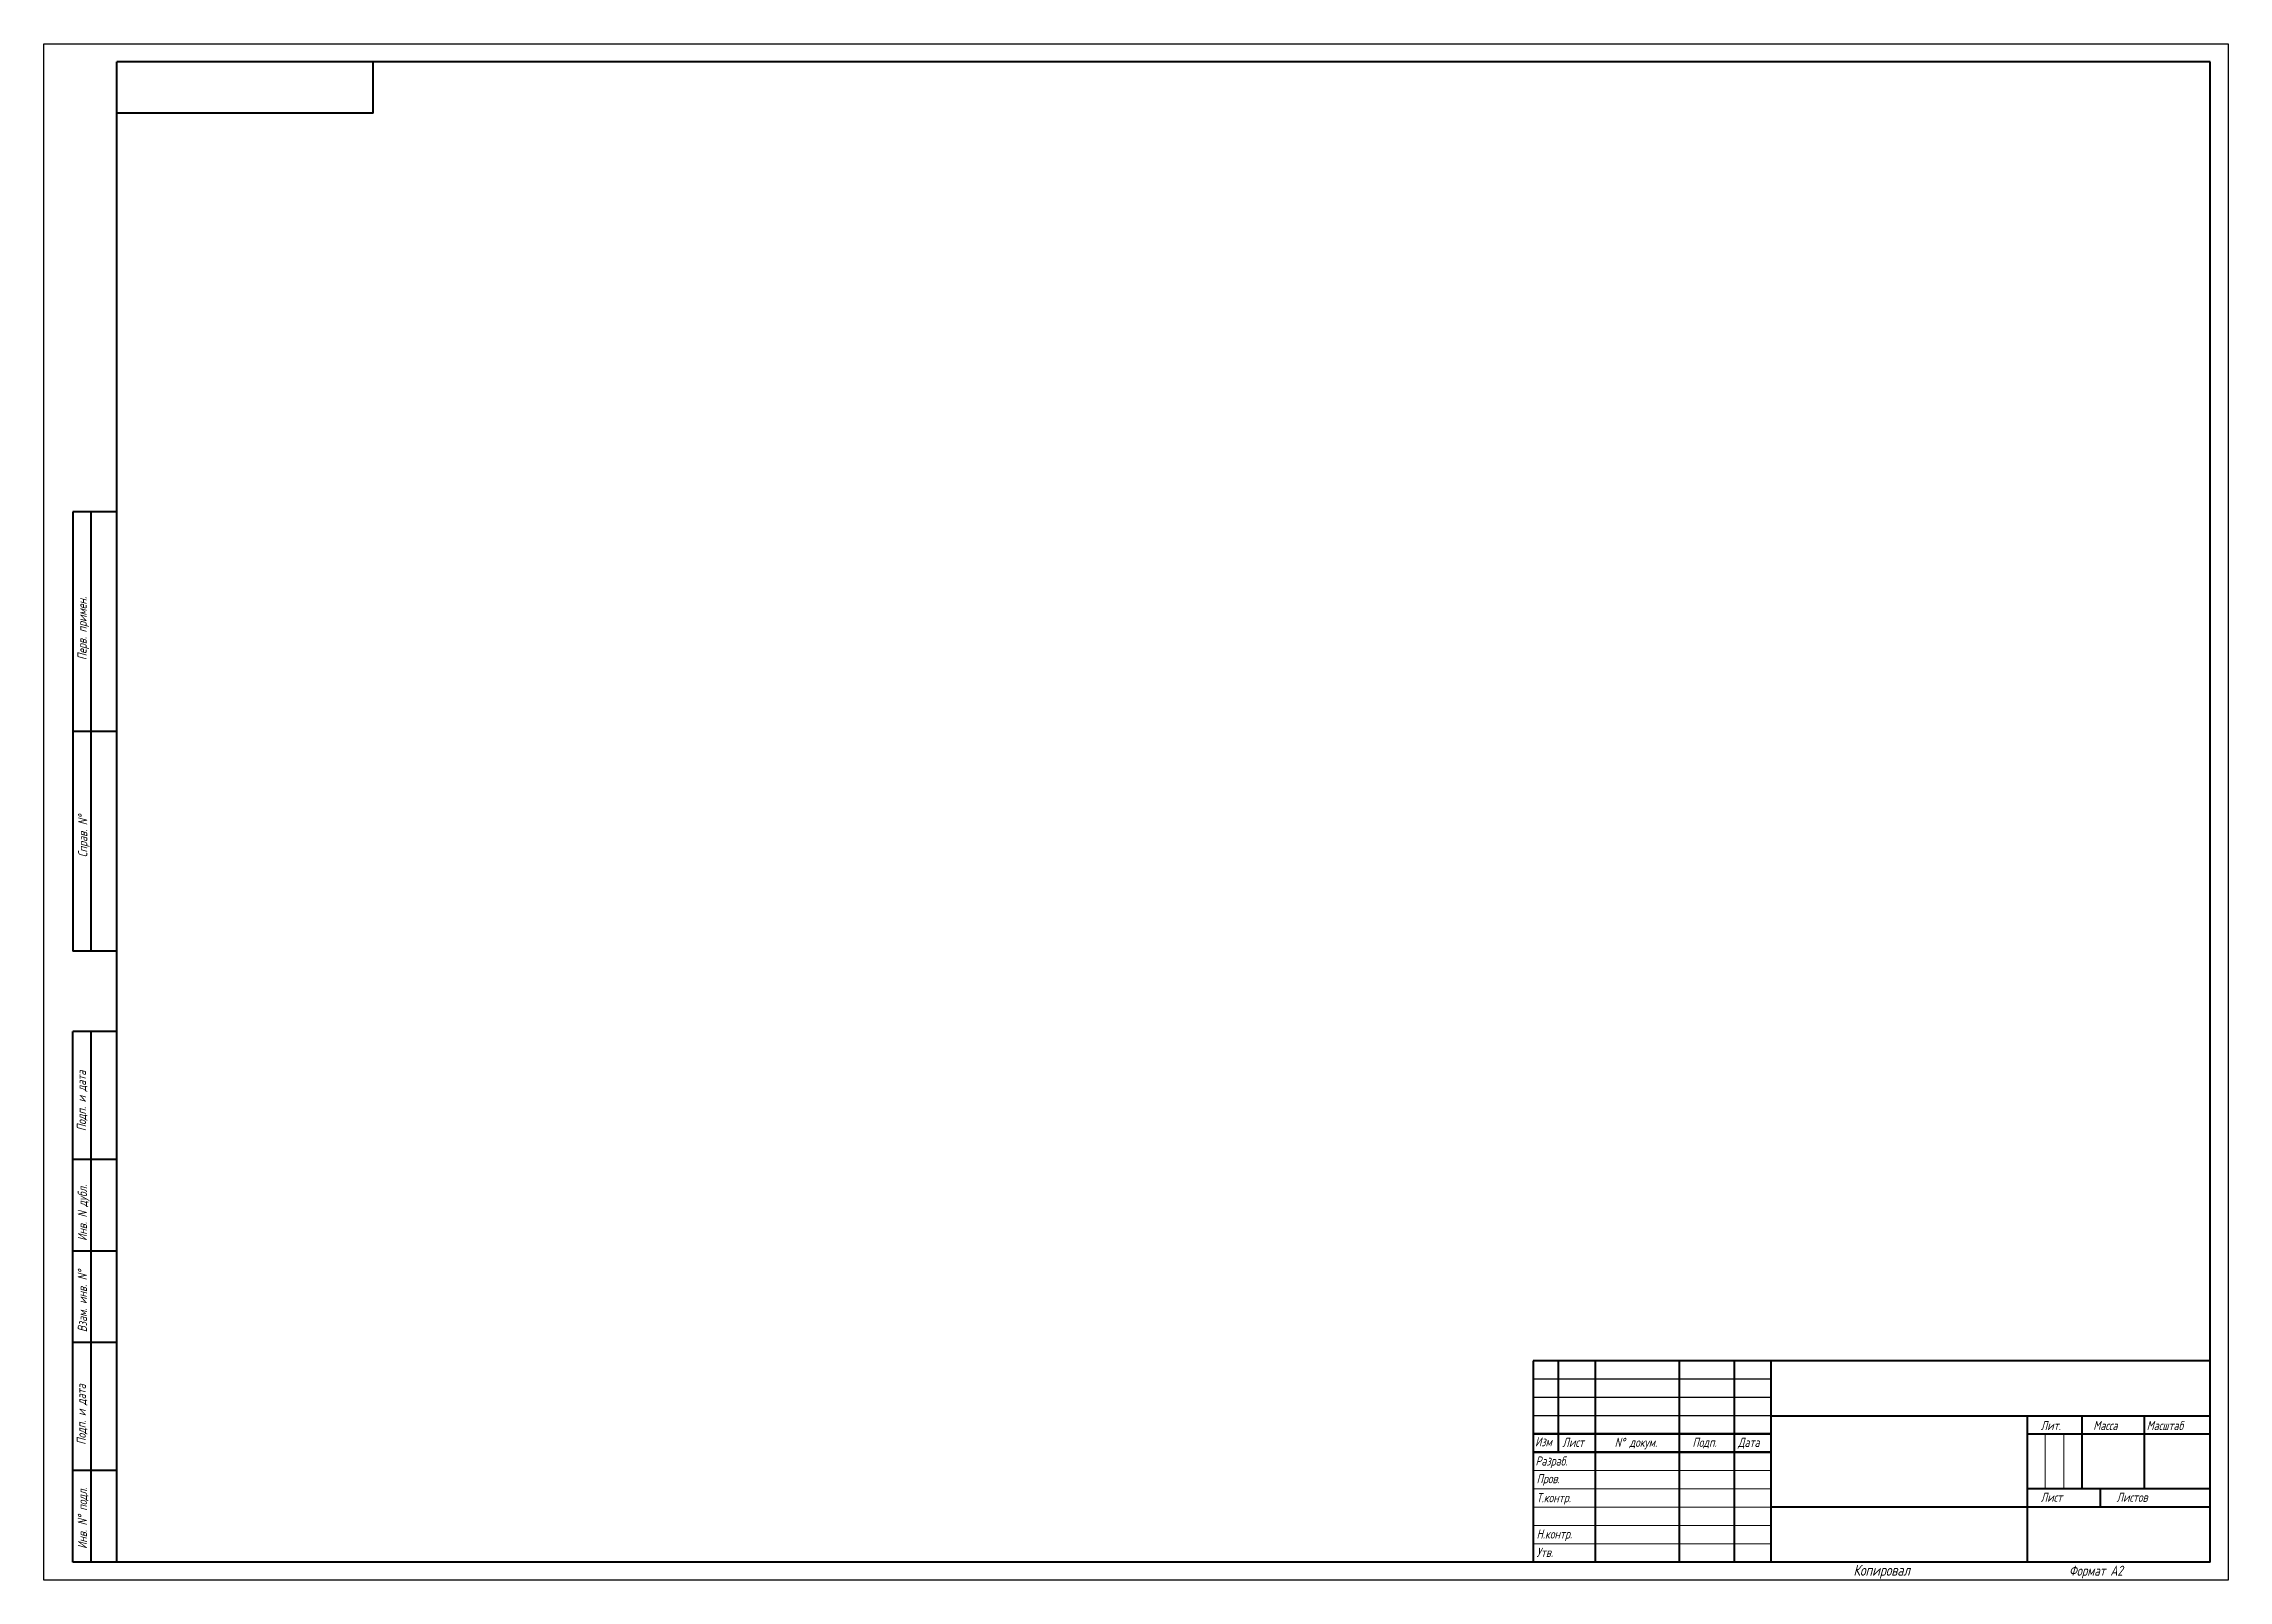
# Model space of a CAD drawing. Extents: x 260 to 1784, y 70 to 664.
# Drawn here: x 1187 to 1784, y 72 to 492 of the extents above; entities that cross this region are included whole.
import ezdxf

# ---------------------------------------------------------------- set-up
doc = ezdxf.new("R2010")
doc.units = 0
doc.header["$MEASUREMENT"] = 0
doc.layers.get('0').update_dxf_attribs({"linetype": 'CONTINUOUS'})
doc.layers.add('KONTUR', color=7, linetype='CONTINUOUS')
for name, color, linetype, lineweight in [('Основная', 7, 'CONTINUOUS', 40), ('текст', 7, 'CONTINUOUS', 30), ('тонкая', 7, 'CONTINUOUS', 20)]:
    doc.layers.add(name, color=color, linetype=linetype, lineweight=lineweight)
doc.styles.add('стиль рамки', font='romans.shx', dxfattribs={"width": 0.75, "oblique": 15, "height": 3.5})

msp = doc.modelspace()

# ---------------------------------------------------------------- texts
at = {"layer": 'текст', "style": 'стиль рамки', "oblique": 15, "width": 0.75}
for s, p in [('Перв. примен.', (1198.71, 323.4)), ('Справ. N%%d', (1198.87, 269.52)), ('Подп. и дата', (1198.53, 194.66)), ('Инв. N дубл.', (1198.78, 164.64)), ('Взам. инв. N%%d', (1198.78, 139.71)), ('Подп. и дата', (1198.48, 108.92)), ('Инв. N%%d подл.', (1198.78, 80.46))]:
    msp.add_text(s, height=2.5, rotation=90, dxfattribs=at).set_placement(p)
for s, height, p in [('Лит.', 2.5, (1732.68, 112.95)), ('Масса', 2.5, (1747.05, 112.95)), ('Масштаб', 2.5, (1761.65, 112.95)), ('Изм', 2.5, (1594.51, 108.5)), ('Лист', 2.5, (1601.98, 108.35)), ('N%%d докум. ', 2.5, (1616.27, 108.35)), ('Подп.', 2.5, (1637.52, 108.35)), ('Дата', 2.5, (1649.97, 108.35)), ('Разраб.', 2.5, (1594.62, 103.25)), ('Пров.', 2.5, (1594.92, 98.42)), ('Т.контр.', 2.5, (1594.92, 93.22)), ('Лист', 2.5, (1732.68, 93.34)), ('Листов', 2.5, (1753.4, 93.34)), ('Н.контр.', 2.5, (1594.92, 83.3)), ('Утв.', 2.5, (1594.92, 78.28)), ('Копировал', 3, (1681.5, 73.14)), ('Формат А2', 2.75, (1740.42, 73.14))]:
    msp.add_text(s, height=height, dxfattribs=at).set_placement(p)

# ---------------------------------------------------------------- linework, layer by layer
for p, q in [((1658.96, 126.89), (1593.96, 126.89)), ((1658.96, 121.89), (1593.96, 121.89)), ((1658.96, 116.89), (1593.96, 116.89)), ((1728.96, 76.89), (1728.96, 76.89))]:
    msp.add_line(p, q)
at = {"lineweight": 50}
for p, q in [((1658.96, 111.89), (1593.96, 111.89)), ((1658.96, 106.89), (1593.96, 106.89))]:
    msp.add_line(p, q, dxfattribs=at)
at = {"layer": 'KONTUR'}
for p, q in [((1186.96, 71.89), (1186.96, 491.89)), ((1186.96, 491.89), (1783.96, 491.89)), ((1783.96, 491.89), (1783.96, 71.89)), ((1783.96, 71.89), (1186.96, 71.89))]:
    msp.add_line(p, q, dxfattribs=at)
at = {"layer": 'Основная'}
for p, q in [((1206.96, 116.89), (1206.96, 486.89)), ((1778.96, 486.89), (1206.96, 486.89)), ((1276.96, 472.89), (1276.96, 486.89)), ((1778.96, 76.89), (1778.96, 486.89)), ((1276.96, 472.89), (1206.96, 472.89)), ((1194.96, 363.89), (1194.96, 243.89)), ((1206.96, 363.89), (1194.96, 363.89)), ((1199.96, 243.89), (1199.96, 363.89)), ((1206.96, 303.89), (1194.96, 303.89)), ((1206.96, 243.89), (1194.96, 243.89)), ((1194.96, 76.89), (1194.96, 221.89)), ((1206.96, 221.89), (1194.96, 221.89)), ((1199.96, 76.89), (1199.96, 221.89)), ((1206.96, 186.89), (1194.96, 186.89)), ((1206.96, 161.89), (1194.96, 161.89)), ((1206.96, 136.89), (1194.96, 136.89)), ((1593.96, 131.89), (1593.96, 76.89)), ((1778.96, 131.89), (1593.96, 131.89)), ((1600.96, 106.89), (1600.96, 131.89)), ((1610.96, 131.89), (1610.96, 76.89)), ((1633.96, 76.89), (1633.96, 131.89)), ((1648.96, 131.89), (1648.96, 76.89)), ((1658.96, 131.89), (1658.96, 76.89)), ((1206.96, 76.89), (1206.96, 116.89)), ((1658.96, 116.89), (1778.96, 116.89)), ((1728.96, 116.89), (1728.96, 76.89)), ((1743.96, 116.89), (1743.96, 96.89)), ((1760.96, 116.89), (1760.96, 96.89)), ((1728.96, 111.89), (1778.96, 111.89)), ((1206.96, 101.89), (1194.96, 101.89)), ((1778.96, 96.89), (1728.96, 96.89)), ((1748.96, 96.89), (1748.96, 91.89)), ((1778.96, 91.89), (1658.96, 91.89)), ((1778.96, 76.89), (1194.96, 76.89))]:
    msp.add_line(p, q, dxfattribs=at)
at = {"layer": 'тонкая'}
for p, q in [((1733.95, 111.68), (1733.95, 96.89)), ((1739.03, 111.68), (1739.03, 96.89)), ((1593.96, 101.89), (1658.96, 101.89)), ((1658.96, 96.89), (1593.96, 96.89)), ((1658.96, 91.89), (1593.96, 91.89))]:
    msp.add_line(p, q, dxfattribs=at)
for points in [[(1593.96, 86.89), (1658.96, 86.89)], [(1593.96, 81.89), (1658.96, 81.89)]]:
    msp.add_lwpolyline(points, dxfattribs=at)

msp.set_redraw_order([(e.dxf.handle, doc.entitydb.next_handle()) for e in msp.query("TEXT MTEXT ATTDEF DIMENSION ARC_DIMENSION")])  # texts and dimensions are drawn at this point

doc.saveas('drawing.dxf')
